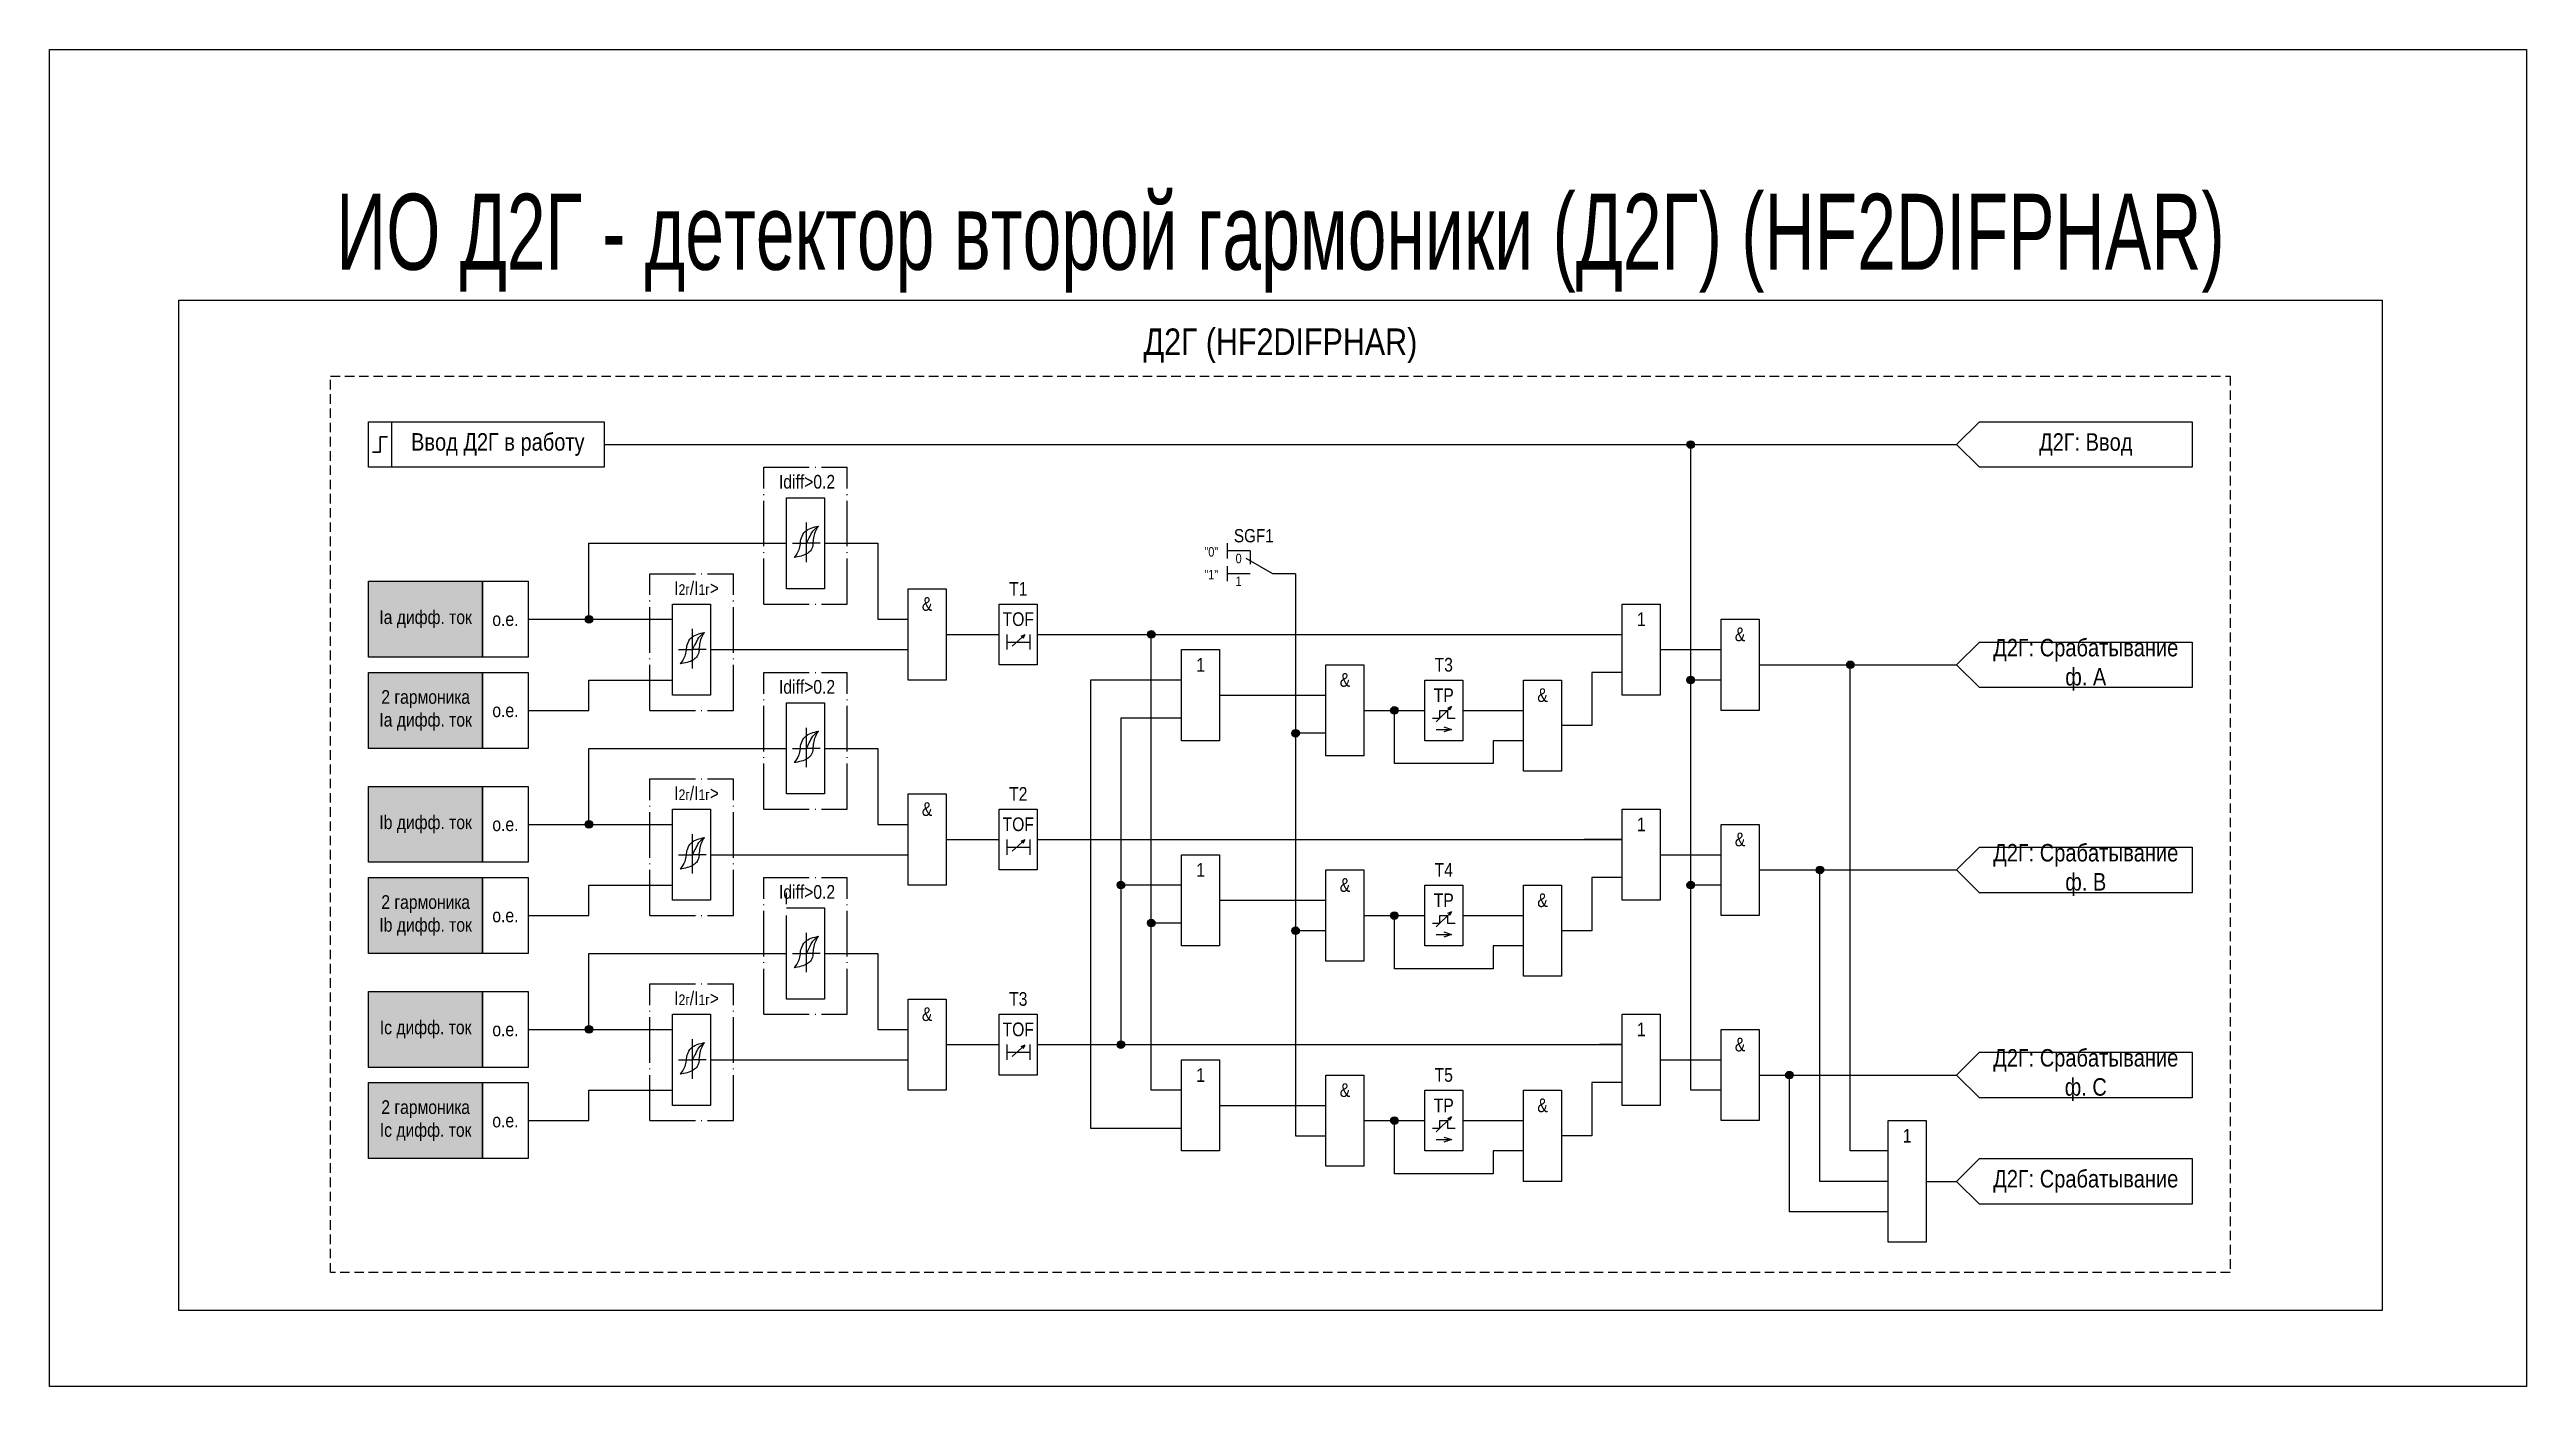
# Model space of a CAD drawing. Header units: millimetres. Extents: x -2824 to 4649, y -997 to 959.
# Drawn here: x 538 to 864, y 443 to 619 of the extents above; entities that cross this region are included whole.
import ezdxf
from ezdxf.enums import TextEntityAlignment as Align

# ---------------------------------------------------------------- set-up
doc = ezdxf.new("R2010")
doc.units = ezdxf.units.MM
doc.linetypes.add('ACAD_ISO04W100', pattern=[30, 24, -3, 0, -3])
doc.linetypes.add('штриховая2', pattern=[0.375, 0.25, -0.125])
doc.layers.add('Основная', color=7, linetype='Continuous')
doc.styles.add('1.8_Gost_RD', font='ARIALN.TTF', dxfattribs={"height": 1.8})
doc.styles.add('2.5_Gost_RD', font='ARIALN.TTF', dxfattribs={"height": 2.5})
doc.styles.add('3.5_Gost_RD', font='ARIALN.TTF', dxfattribs={"height": 3.5})
doc.styles.add('Вывод', font='ARIALN.TTF', dxfattribs={"height": 2.5})
doc.styles.add('Компонент', font='ARIALN.TTF', dxfattribs={"height": 3.5})

msp = doc.modelspace()

# ---------------------------------------------------------------- texts
at = {"color": 30, "ltscale": 100, "attachment_point": 5, "style": '3.5_Gost_RD'}
for s, insert, char_height, width in [('{\\W0.8;\\C3;ИО Д2Г - детектор второй гармоники (Д2Г) (HF2DIFPHAR)}', (700, 593.5), 10, 290), ('\\pt108.5;Д2Г (HF2DIFPHAR)', (700, 580), 3.5, 250)]:
    msp.add_mtext(s, dxfattribs=dict(at, insert=insert, char_height=char_height, width=width))
at = {"ltscale": 100, "char_height": 1.8, "attachment_point": 5}
for s, insert, width, style in [('T1', (665.5, 548), 5, '2.5_Gost_RD'), ('Ia дифф. ток', (587.5, 544), 15, '1.8_Gost_RD'), ('о.е.', (598, 544), 6, '1.8_Gost_RD'), ('TOF', (665.5, 544), 5, '2.5_Gost_RD'), ('T3', (721.5, 538), 5, '2.5_Gost_RD'), ('2 гармоника\\PIa дифф. ток', (587.5, 532), 15, '1.8_Gost_RD'), ('TP', (721.5, 534), 5, '2.5_Gost_RD'), ('о.е.', (598, 532), 6, '1.8_Gost_RD'), ('T2', (665.5, 521), 5, '2.5_Gost_RD'), ('Ib дифф. ток', (587.5, 517), 15, '1.8_Gost_RD'), ('о.е.', (598, 517), 6, '1.8_Gost_RD'), ('TOF', (665.5, 517), 5, '2.5_Gost_RD'), ('T4', (721.5, 511), 5, '2.5_Gost_RD'), ('2 гармоника\\PIb дифф. ток', (587.5, 505), 15, '1.8_Gost_RD'), ('о.е.', (598, 505), 6, '1.8_Gost_RD'), ('TP', (721.5, 507), 5, '2.5_Gost_RD'), ('T3', (665.5, 494), 5, '2.5_Gost_RD'), ('Ic дифф. ток', (587.5, 490), 15, '1.8_Gost_RD'), ('о.е.', (598, 490), 6, '1.8_Gost_RD'), ('TOF', (665.5, 490), 5, '2.5_Gost_RD'), ('T5', (721.5, 484), 5, '2.5_Gost_RD'), ('2 гармоника\\PIc дифф. ток', (587.5, 478), 15, '1.8_Gost_RD'), ('TP', (721.5, 480), 5, '2.5_Gost_RD'), ('о.е.', (598, 478), 6, '1.8_Gost_RD')]:
    msp.add_mtext(s, dxfattribs=dict(at, insert=insert, width=width, style=style))
at = {"layer": 'Основная', "color": 0, "ltscale": 100, "char_height": 2.3, "width": 28, "attachment_point": 5, "style": '2.5_Gost_RD'}
for s, insert in [('{\\C256;Ввод Д2Г в работу}', (597, 567)), ('{\\C256;Д2Г: Срабатывание\\Pф. A}', (806, 538)), ('{\\C256;Д2Г: Срабатывание\\Pф. B}', (806, 511)), ('{\\C256;Д2Г: Срабатывание\\Pф. C}', (806, 484)), ('{\\C256;Д2Г: Срабатывание}', (806, 470))]:
    msp.add_mtext(s, dxfattribs=dict(at, insert=insert))
at = {"layer": 'Основная', "ltscale": 100, "attachment_point": 5, "style": '2.5_Gost_RD'}
for s, insert, char_height, width in [('Д2Г: Ввод', (806, 567), 2.3, 28), ('&', (653.5, 546), 1.8, 5), ('1', (747.5, 544), 1.8, 5), ('&', (760.5, 542), 1.8, 5), ('1', (689.5, 538), 1.8, 5), ('&', (708.5, 536), 1.8, 5), ('&', (734.5, 534), 1.8, 5), ('&', (653.5, 519), 1.8, 5), ('1', (747.5, 517), 1.8, 5), ('&', (760.5, 515), 1.8, 5), ('1', (689.5, 511), 1.8, 5), ('&', (708.5, 509), 1.8, 5), ('&', (734.5, 507), 1.8, 5), ('&', (653.5, 492), 1.8, 5), ('1', (747.5, 490), 1.8, 5), ('&', (760.5, 488), 1.8, 5), ('1', (689.5, 484), 1.8, 5), ('&', (708.5, 482), 1.8, 5), ('&', (734.5, 480), 1.8, 5), ('1', (782.5, 476), 1.8, 5)]:
    msp.add_mtext(s, dxfattribs=dict(at, insert=insert, char_height=char_height, width=width))
at = {"layer": 'Основная', "color": 7, "ltscale": 100, "char_height": 1.8, "attachment_point": 1, "style": '1.8_Gost_RD'}
for s, insert in [('Idiff{\\C256;>0.2}', (634, 563)), ('\\pi-0.78314;I{\\H0.77778x;2г\\H1.2857x;/I\\H0.77778x;1г\\H1.2857x;>}', (621, 549)), ('Idiff{\\C256;>0.2}', (634, 536)), ('\\pi-0.78314;I{\\H0.77778x;2г\\H1.2857x;/I\\H0.77778x;1г\\H1.2857x;>}', (621, 522)), ('Idiff{\\C256;>0.2}', (634, 509)), ('\\pi-0.78314;I{\\H0.77778x;2г\\H1.2857x;/I\\H0.77778x;1г\\H1.2857x;>}', (621, 495))]:
    msp.add_mtext_dynamic_manual_height_columns(s, width=4, gutter_width=17.5, heights=[0], dxfattribs=dict(at, insert=insert))
at = {"layer": 'Основная', "ltscale": 100, "char_height": 1.25, "attachment_point": 1, "style": '3.5_Gost_RD'}
for s, insert in [('"0"', (690, 553.5)), ('"1"', (690, 550.5))]:
    msp.add_mtext_dynamic_manual_height_columns(s, width=2, gutter_width=17.5, heights=[0], dxfattribs=dict(at, insert=insert))

# ---------------------------------------------------------------- blocks, each defined once
blk = doc.blocks.new('*U24')
at = {"layer": 'Основная', "linetype": 'ACAD_ISO04W100', "ltscale": 0.25}
for p, q in [((0, 0), (11, 0)), ((0, -18), (0, 0)), ((11, -18), (11, 0)), ((0, -18), (11, -18))]:
    blk.add_line(p, q, dxfattribs=at)
at = {"layer": 'Основная', "style": 'Компонент'}
blk.add_attdef('ОУ', text='', height=3.5, dxfattribs=at).set_placement((11, 0), align=Align.MIDDLE_CENTER)
blk = doc.blocks.new('Точка')
at = {"ltscale": 100}
h = blk.add_hatch(color=256, dxfattribs=at)
h.dxf.hatch_style = 1
edge = h.paths.add_edge_path()
edge.add_arc((0, 0), 0.5, 0, 360)
blk.add_circle((0, 0), 0.5, dxfattribs=at)
blk = doc.blocks.new('*U32')
at = {"layer": 'Основная', "color": 0}
blk.add_line((0, 0), (7, 4), dxfattribs=at)
at = {"layer": 'Основная', "ltscale": 0.35}
blk.add_line((6, 6), (6, 2.5), dxfattribs=at)
blk = doc.blocks.new('*U42')
at = {"layer": 'Основная', "color": 0}
for p, q in [((-3, 6), (-9, 6)), ((-3, 0), (-9, 0)), ((9, 0), (3, 0))]:
    blk.add_line(p, q, dxfattribs=at)
at = {"layer": 'Основная', "ltscale": 0.25, "xscale": -1}
blk.add_blockref('*U32', (3, 0), dxfattribs=at)
at = {"layer": 'Основная'}
for tag, height, style, p in [('В1', 2.5, 'Вывод', (-13, 6)), ('ОУ', 3.5, 'Компонент', (-2, 10)), ('В2', 2.5, 'Вывод', (-6, 4)), ('В3', 2.5, 'Вывод', (-6, -2))]:
    blk.add_attdef(tag, text='', height=height, dxfattribs=dict(at, style=style)).set_placement(p, align=Align.MIDDLE_CENTER)

# ---------------------------------------------------------------- hatches: boundary and pattern name
at = {"ltscale": 100, "true_color": 0xf7941d}
h = msp.add_hatch(color=30, dxfattribs=at)
h.dxf.hatch_style = 1
h.paths.add_polyline_path([(580, 549), (595, 549), (595, 539), (580, 539)])
h = msp.add_hatch(color=30, dxfattribs=at)
h.dxf.hatch_style = 1
h.paths.add_polyline_path([(580, 537), (595, 537), (595, 527), (580, 527)])
h = msp.add_hatch(color=30, dxfattribs=at)
h.dxf.hatch_style = 1
h.paths.add_polyline_path([(580, 522), (595, 522), (595, 512), (580, 512)])
h = msp.add_hatch(color=30, dxfattribs=at)
h.dxf.hatch_style = 1
h.paths.add_polyline_path([(580, 510), (595, 510), (595, 500), (580, 500)])
h = msp.add_hatch(color=30, dxfattribs=at)
h.dxf.hatch_style = 1
h.paths.add_polyline_path([(580, 495), (595, 495), (595, 485), (580, 485)])
h = msp.add_hatch(color=30, dxfattribs=at)
h.dxf.hatch_style = 1
h.paths.add_polyline_path([(580, 483), (595, 483), (595, 473), (580, 473)])

# ---------------------------------------------------------------- linework, layer by layer
at = {"color": 7, "ltscale": 100}
for p, q in [((664.7, 540.46), (666.37, 541.95)), ((666.37, 541.95), (665.85, 541.73)), ((666.37, 541.95), (666.11, 541.48)), ((664.7, 513.46), (666.37, 514.95)), ((666.37, 514.95), (665.85, 514.73)), ((666.37, 514.95), (666.11, 514.48)), ((664.7, 486.46), (666.37, 487.95)), ((666.37, 487.95), (665.85, 487.73)), ((666.37, 487.95), (666.11, 487.48))]:
    msp.add_line(p, q, dxfattribs=at)
at = {"ltscale": 100}
for p, q in [((750, 540), (758, 540)), ((720.5, 530.5), (722.5, 532.5)), ((722.5, 532.5), (721.99, 532.25)), ((722.5, 532.5), (722.26, 532.02)), ((724, 532), (732, 532)), ((720.5, 529.5), (722.5, 529.5)), ((750, 513), (758, 513)), ((720.5, 503.5), (722.5, 505.5)), ((722.5, 505.5), (721.99, 505.25)), ((722.5, 505.5), (722.26, 505.02)), ((720.5, 502.5), (722.5, 502.5)), ((724, 505), (732, 505)), ((750, 486), (758, 486)), ((720.5, 476.5), (722.5, 478.5)), ((722.5, 478.5), (721.99, 478.25)), ((722.5, 478.5), (722.26, 478.02)), ((724, 478), (732, 478)), ((720.5, 475.5), (722.5, 475.5))]:
    msp.add_line(p, q, dxfattribs=at)
for points in [[(538, 619), (864, 619), (864, 443), (538, 443)], [(580, 549), (595, 549), (595, 539), (580, 539)], [(595, 549), (601, 549), (601, 539), (595, 539)], [(663, 546), (668, 546), (668, 538), (663, 538)], [(580, 537), (595, 537), (595, 527), (580, 527)], [(595, 537), (601, 537), (601, 527), (595, 527)], [(719, 536), (724, 536), (724, 528), (719, 528)], [(580, 522), (595, 522), (595, 512), (580, 512)], [(595, 522), (601, 522), (601, 512), (595, 512)], [(663, 519), (668, 519), (668, 511), (663, 511)], [(580, 510), (595, 510), (595, 500), (580, 500)], [(595, 510), (601, 510), (601, 500), (595, 500)], [(719, 509), (724, 509), (724, 501), (719, 501)], [(580, 495), (595, 495), (595, 485), (580, 485)], [(595, 495), (601, 495), (601, 485), (595, 485)], [(663, 492), (668, 492), (668, 484), (663, 484)], [(580, 483), (595, 483), (595, 473), (580, 473)], [(595, 483), (601, 483), (601, 473), (595, 473)], [(719, 482), (724, 482), (724, 474), (719, 474)], [(780, 478), (785, 478), (785, 462), (780, 462)]]:
    msp.add_lwpolyline(points, close=True, dxfattribs=at)
at = {"color": 3, "ltscale": 100}
msp.add_lwpolyline([(555, 586), (845, 586), (845, 453), (555, 453)], close=True, dxfattribs=at)
at = {"ltscale": 100}
for points in [[(611, 567), (789, 567)], [(758, 536), (754, 536), (754, 567)], [(609, 544), (609, 554), (635, 554)], [(640, 554), (647, 554), (647, 544), (651, 544)], [(702, 550), (702, 550), (702, 476), (706, 476)], [(664, 542), (664, 540)], [(667, 542), (667, 540)], [(668, 542), (745, 542)], [(687, 482), (683, 482), (683, 542)], [(664, 541), (667, 541)], [(763, 538), (789, 538)], [(780, 474), (775, 474), (775, 538)], [(601, 532), (609, 532), (609, 536), (620, 536)], [(687, 536), (675, 536), (675, 477), (687, 477)], [(745, 537), (741, 537), (741, 530), (737, 530)], [(758, 509), (754, 509), (754, 536)], [(692, 534), (706, 534)], [(711, 532), (719, 532)], [(732, 528), (728, 528), (728, 525), (715, 525), (715, 532)], [(687, 531), (679, 531), (679, 488)], [(706, 529), (702, 529)], [(721.5, 529.83), (722.5, 529.5), (721.5, 529.17)], [(609, 517), (609, 527), (635, 527)], [(640, 527), (647, 527), (647, 517), (651, 517)], [(664, 515), (664, 513)], [(664, 514), (667, 514)], [(667, 515), (667, 513)], [(668, 515), (745, 515)], [(745, 515), (740, 515)], [(601, 505), (609, 505), (609, 509), (620, 509)], [(687, 509), (679, 509)], [(745, 510), (741, 510), (741, 503), (737, 503)], [(745, 510), (741, 510)], [(758, 482), (754, 482), (754, 509)], [(763, 511), (789, 511)], [(780, 470), (771, 470), (771, 511)], [(692, 507), (706, 507)], [(687, 504), (683, 504)], [(706, 503), (702, 503)], [(711, 505), (719, 505)], [(732, 501), (728, 501), (728, 498), (715, 498), (715, 505)], [(721.5, 502.83), (722.5, 502.5), (721.5, 502.17)], [(609, 490), (609, 500), (635, 500)], [(640, 500), (647, 500), (647, 490), (651, 490)], [(664, 488), (664, 486)], [(664, 487), (667, 487)], [(667, 488), (667, 486)], [(668, 488), (745, 488)], [(745, 488), (742, 488)], [(745, 483), (741, 483), (741, 476), (737, 476)], [(763, 484), (789, 484)], [(780, 466), (767, 466), (767, 484)], [(601, 478), (609, 478), (609, 482), (620, 482)], [(687, 482), (684, 482)], [(692, 480), (706, 480)], [(711, 478), (719, 478)], [(732, 474), (728, 474), (728, 471), (715, 471), (715, 478)], [(721.5, 475.83), (722.5, 475.5), (721.5, 475.17)], [(785, 470), (789, 470)]]:
    msp.add_lwpolyline(points, dxfattribs=at)
at = {"color": 7, "ltscale": 100}
for points in [[(720, 531), (721, 531), (721, 532), (722, 532), (722, 531), (723, 531)], [(720, 504), (721, 504), (721, 505), (722, 505), (722, 504), (723, 504)], [(720, 477), (721, 477), (721, 478), (722, 478), (722, 477), (723, 477)]]:
    msp.add_lwpolyline(points, dxfattribs=at)
at = {"layer": 'Основная', "ltscale": 100}
for p, q in [((635, 558.5), (635, 560)), ((635, 560), (640, 560)), ((635, 551), (635, 559)), ((640, 560), (640, 554)), ((635, 548), (635, 551)), ((640, 554), (640, 548)), ((693, 554), (693, 552)), ((693, 551), (693, 549)), ((640, 548), (635, 548)), ((620, 544.5), (620, 546)), ((620, 546), (625, 546)), ((620, 537), (620, 545)), ((625, 546), (625, 540)), ((656, 542), (663, 542)), ((625, 540), (651, 540)), ((625, 540), (625, 534)), ((620, 534), (620, 537)), ((625, 534), (620, 534)), ((635, 531.5), (635, 533)), ((635, 533), (640, 533)), ((635, 524), (635, 532)), ((640, 533), (640, 527)), ((640, 527), (640, 521)), ((635, 521), (635, 524)), ((620, 517.5), (620, 519)), ((620, 519), (625, 519)), ((625, 519), (625, 513)), ((640, 521), (635, 521)), ((620, 510), (620, 518)), ((625, 513), (651, 513)), ((625, 513), (625, 507)), ((625, 513), (651, 513)), ((656, 515), (663, 515)), ((620, 507), (620, 510)), ((625, 507), (620, 507)), ((635, 506.5), (635, 508)), ((635, 506), (640, 506)), ((640, 506), (640, 500)), ((635, 497), (635, 505)), ((640, 500), (640, 494)), ((635, 494), (635, 497)), ((640, 494), (635, 494)), ((620, 490.5), (620, 492)), ((620, 492), (625, 492)), ((620, 483), (620, 491)), ((625, 492), (625, 486)), ((625, 486), (651, 486)), ((625, 486), (625, 480)), ((656, 488), (663, 488)), ((620, 480), (620, 483)), ((625, 480), (620, 480))]:
    msp.add_line(p, q, dxfattribs=at)
at = {"layer": 'Основная'}
for p, q in [((637.6, 556.72), (637.6, 551.52)), ((622.6, 542.72), (622.6, 537.52)), ((637.6, 529.72), (637.6, 524.52)), ((622.6, 515.72), (622.6, 510.52)), ((637.6, 502.72), (637.6, 497.52)), ((622.6, 488.72), (622.6, 483.52))]:
    msp.add_line(p, q, dxfattribs=at)
at = {"layer": 'Основная', "color": 7, "ltscale": 100}
for p, q in [((635.79, 554), (637.6, 554)), ((639.42, 554), (637.6, 554)), ((601, 544), (620, 544)), ((620.79, 540), (622.6, 540)), ((624.42, 540), (622.6, 540)), ((635.79, 527), (637.6, 527)), ((639.42, 527), (637.6, 527)), ((601, 517), (620, 517)), ((620.79, 513), (622.6, 513)), ((624.42, 513), (622.6, 513)), ((635.79, 500), (637.6, 500)), ((639.42, 500), (637.6, 500)), ((601, 490), (620, 490)), ((620.79, 486), (622.6, 486)), ((624.42, 486), (622.6, 486))]:
    msp.add_line(p, q, dxfattribs=at)
at = {"layer": 'Основная', "linetype": 'штриховая2', "ltscale": 5}
msp.add_lwpolyline([(575, 576), (825, 576), (825, 458), (575, 458)], close=True, dxfattribs=at)
at = {"layer": 'Основная', "ltscale": 100}
for points in [[(580, 570), (583, 570), (583, 564), (580, 564)], [(580, 570), (611, 570), (611, 564), (580, 564)], [(820, 570), (820, 564), (792, 564), (789, 567), (792, 570)], [(651, 548), (656, 548), (656, 536), (651, 536)], [(745, 546), (750, 546), (750, 534), (745, 534)], [(758, 544), (763, 544), (763, 532), (758, 532)], [(687, 540), (692, 540), (692, 528), (687, 528)], [(706, 538), (711, 538), (711, 526), (706, 526)], [(820, 541), (820, 535), (792, 535), (789, 538), (792, 541)], [(732, 536), (737, 536), (737, 524), (732, 524)], [(651, 521), (656, 521), (656, 509), (651, 509)], [(745, 519), (750, 519), (750, 507), (745, 507)], [(758, 517), (763, 517), (763, 505), (758, 505)], [(687, 513), (692, 513), (692, 501), (687, 501)], [(820, 514), (820, 508), (792, 508), (789, 511), (792, 514)], [(706, 511), (711, 511), (711, 499), (706, 499)], [(732, 509), (737, 509), (737, 497), (732, 497)], [(651, 494), (656, 494), (656, 482), (651, 482)], [(745, 492), (750, 492), (750, 480), (745, 480)], [(758, 490), (763, 490), (763, 478), (758, 478)], [(687, 486), (692, 486), (692, 474), (687, 474)], [(820, 487), (820, 481), (792, 481), (789, 484), (792, 487)], [(706, 484), (711, 484), (711, 472), (706, 472)], [(732, 482), (737, 482), (737, 470), (732, 470)], [(820, 473), (820, 467), (792, 467), (789, 470), (792, 473)]]:
    msp.add_lwpolyline(points, close=True, dxfattribs=at)
at = {"layer": 'Основная', "lineweight": 30, "ltscale": 100}
msp.add_lwpolyline([(582.5, 568), (581.5, 568), (581.5, 566), (580.5, 566)], dxfattribs=at)
at = {"layer": 'Основная'}
for points in [[(636.8, 553.92), (636.95, 554.71), (637.44, 555.54), (639.2, 556.26)], [(637.6, 554), (638, 554.72), (638.47, 555.6), (639.2, 556.26)], [(638.48, 553.92), (638.6, 554.71), (638.81, 555.54), (639.2, 556.26)], [(636.8, 553.92), (636.6, 553.13), (636, 552.12)], [(638.48, 553.92), (638.25, 553.13), (637.76, 552.67), (636, 552.12)], [(621.8, 539.92), (621.95, 540.71), (622.44, 541.54), (624.2, 542.26)], [(622.6, 540), (623, 540.72), (623.47, 541.6), (624.2, 542.26)], [(623.48, 539.92), (623.6, 540.71), (623.81, 541.54), (624.2, 542.26)], [(621.8, 539.92), (621.6, 539.13), (621, 538.12)], [(623.48, 539.92), (623.25, 539.13), (622.76, 538.67), (621, 538.12)], [(636.8, 526.92), (636.95, 527.71), (637.44, 528.54), (639.2, 529.26)], [(637.6, 527), (638, 527.72), (638.47, 528.6), (639.2, 529.26)], [(638.48, 526.92), (638.6, 527.71), (638.81, 528.54), (639.2, 529.26)], [(636.8, 526.92), (636.6, 526.13), (636, 525.12)], [(638.48, 526.92), (638.25, 526.13), (637.76, 525.67), (636, 525.12)], [(621.8, 512.92), (621.95, 513.71), (622.44, 514.54), (624.2, 515.26)], [(622.6, 513), (623, 513.72), (623.47, 514.6), (624.2, 515.26)], [(623.48, 512.92), (623.6, 513.71), (623.81, 514.54), (624.2, 515.26)], [(621.8, 512.92), (621.6, 512.13), (621, 511.12)], [(623.48, 512.92), (623.25, 512.13), (622.76, 511.67), (621, 511.12)], [(636.8, 499.92), (636.95, 500.71), (637.44, 501.54), (639.2, 502.26)], [(637.6, 500), (638, 500.72), (638.47, 501.6), (639.2, 502.26)], [(638.48, 499.92), (638.6, 500.71), (638.81, 501.54), (639.2, 502.26)], [(636.8, 499.92), (636.6, 499.13), (636, 498.12)], [(638.48, 499.92), (638.25, 499.13), (637.76, 498.67), (636, 498.12)], [(621.8, 485.92), (621.6, 485.13), (621, 484.12)], [(623.48, 485.92), (623.25, 485.13), (622.76, 484.67), (621, 484.12)], [(621.8, 485.92), (621.95, 486.71), (622.44, 487.54), (624.2, 488.26)], [(622.6, 486), (623, 486.72), (623.47, 487.6), (624.2, 488.26)], [(623.48, 485.92), (623.6, 486.71), (623.81, 487.54), (624.2, 488.26)]]:
    msp.add_spline(points, degree=3, dxfattribs=at)

# ---------------------------------------------------------------- block references
at = {"layer": 'Основная', "ltscale": 100}
for p in [(754, 567), (609, 544), (683, 542), (775, 538), (754, 536), (715, 532), (702, 529), (609, 517), (679, 509), (754, 509), (771, 511), (715, 505), (683, 504), (702, 503), (609, 490), (679, 488), (767, 484), (715, 478)]:
    msp.add_blockref('Точка', p, dxfattribs=at)
at = {"layer": 'Основная', "ltscale": 0.25}
for p in [(632, 564), (617, 550), (632, 537), (617, 523), (632, 510), (617, 496)]:
    msp.add_blockref('*U24', p, dxfattribs=at)
ref = msp.add_blockref('*U42', (697.5, 550), dxfattribs=dict(at, xscale=0.5, yscale=0.5, zscale=0.5))
ref.add_attrib('ОУ', 'SGF1', dxfattribs={"height": 1.75, "style": 'Компонент'}).set_placement((696.5, 555), align=Align.MIDDLE_CENTER)
ref.add_attrib('В2', '0', dxfattribs={"height": 1.25, "style": 'Вывод'}).set_placement((694.5, 552), align=Align.MIDDLE_CENTER)
ref.add_attrib('В3', '1', dxfattribs={"height": 1.25, "style": 'Вывод'}).set_placement((694.5, 549), align=Align.MIDDLE_CENTER)

msp.set_redraw_order([(e.dxf.handle, doc.entitydb.next_handle()) for e in msp.query("TEXT MTEXT ATTDEF DIMENSION ARC_DIMENSION")])  # texts and dimensions are drawn at this point

doc.saveas('drawing.dxf')
